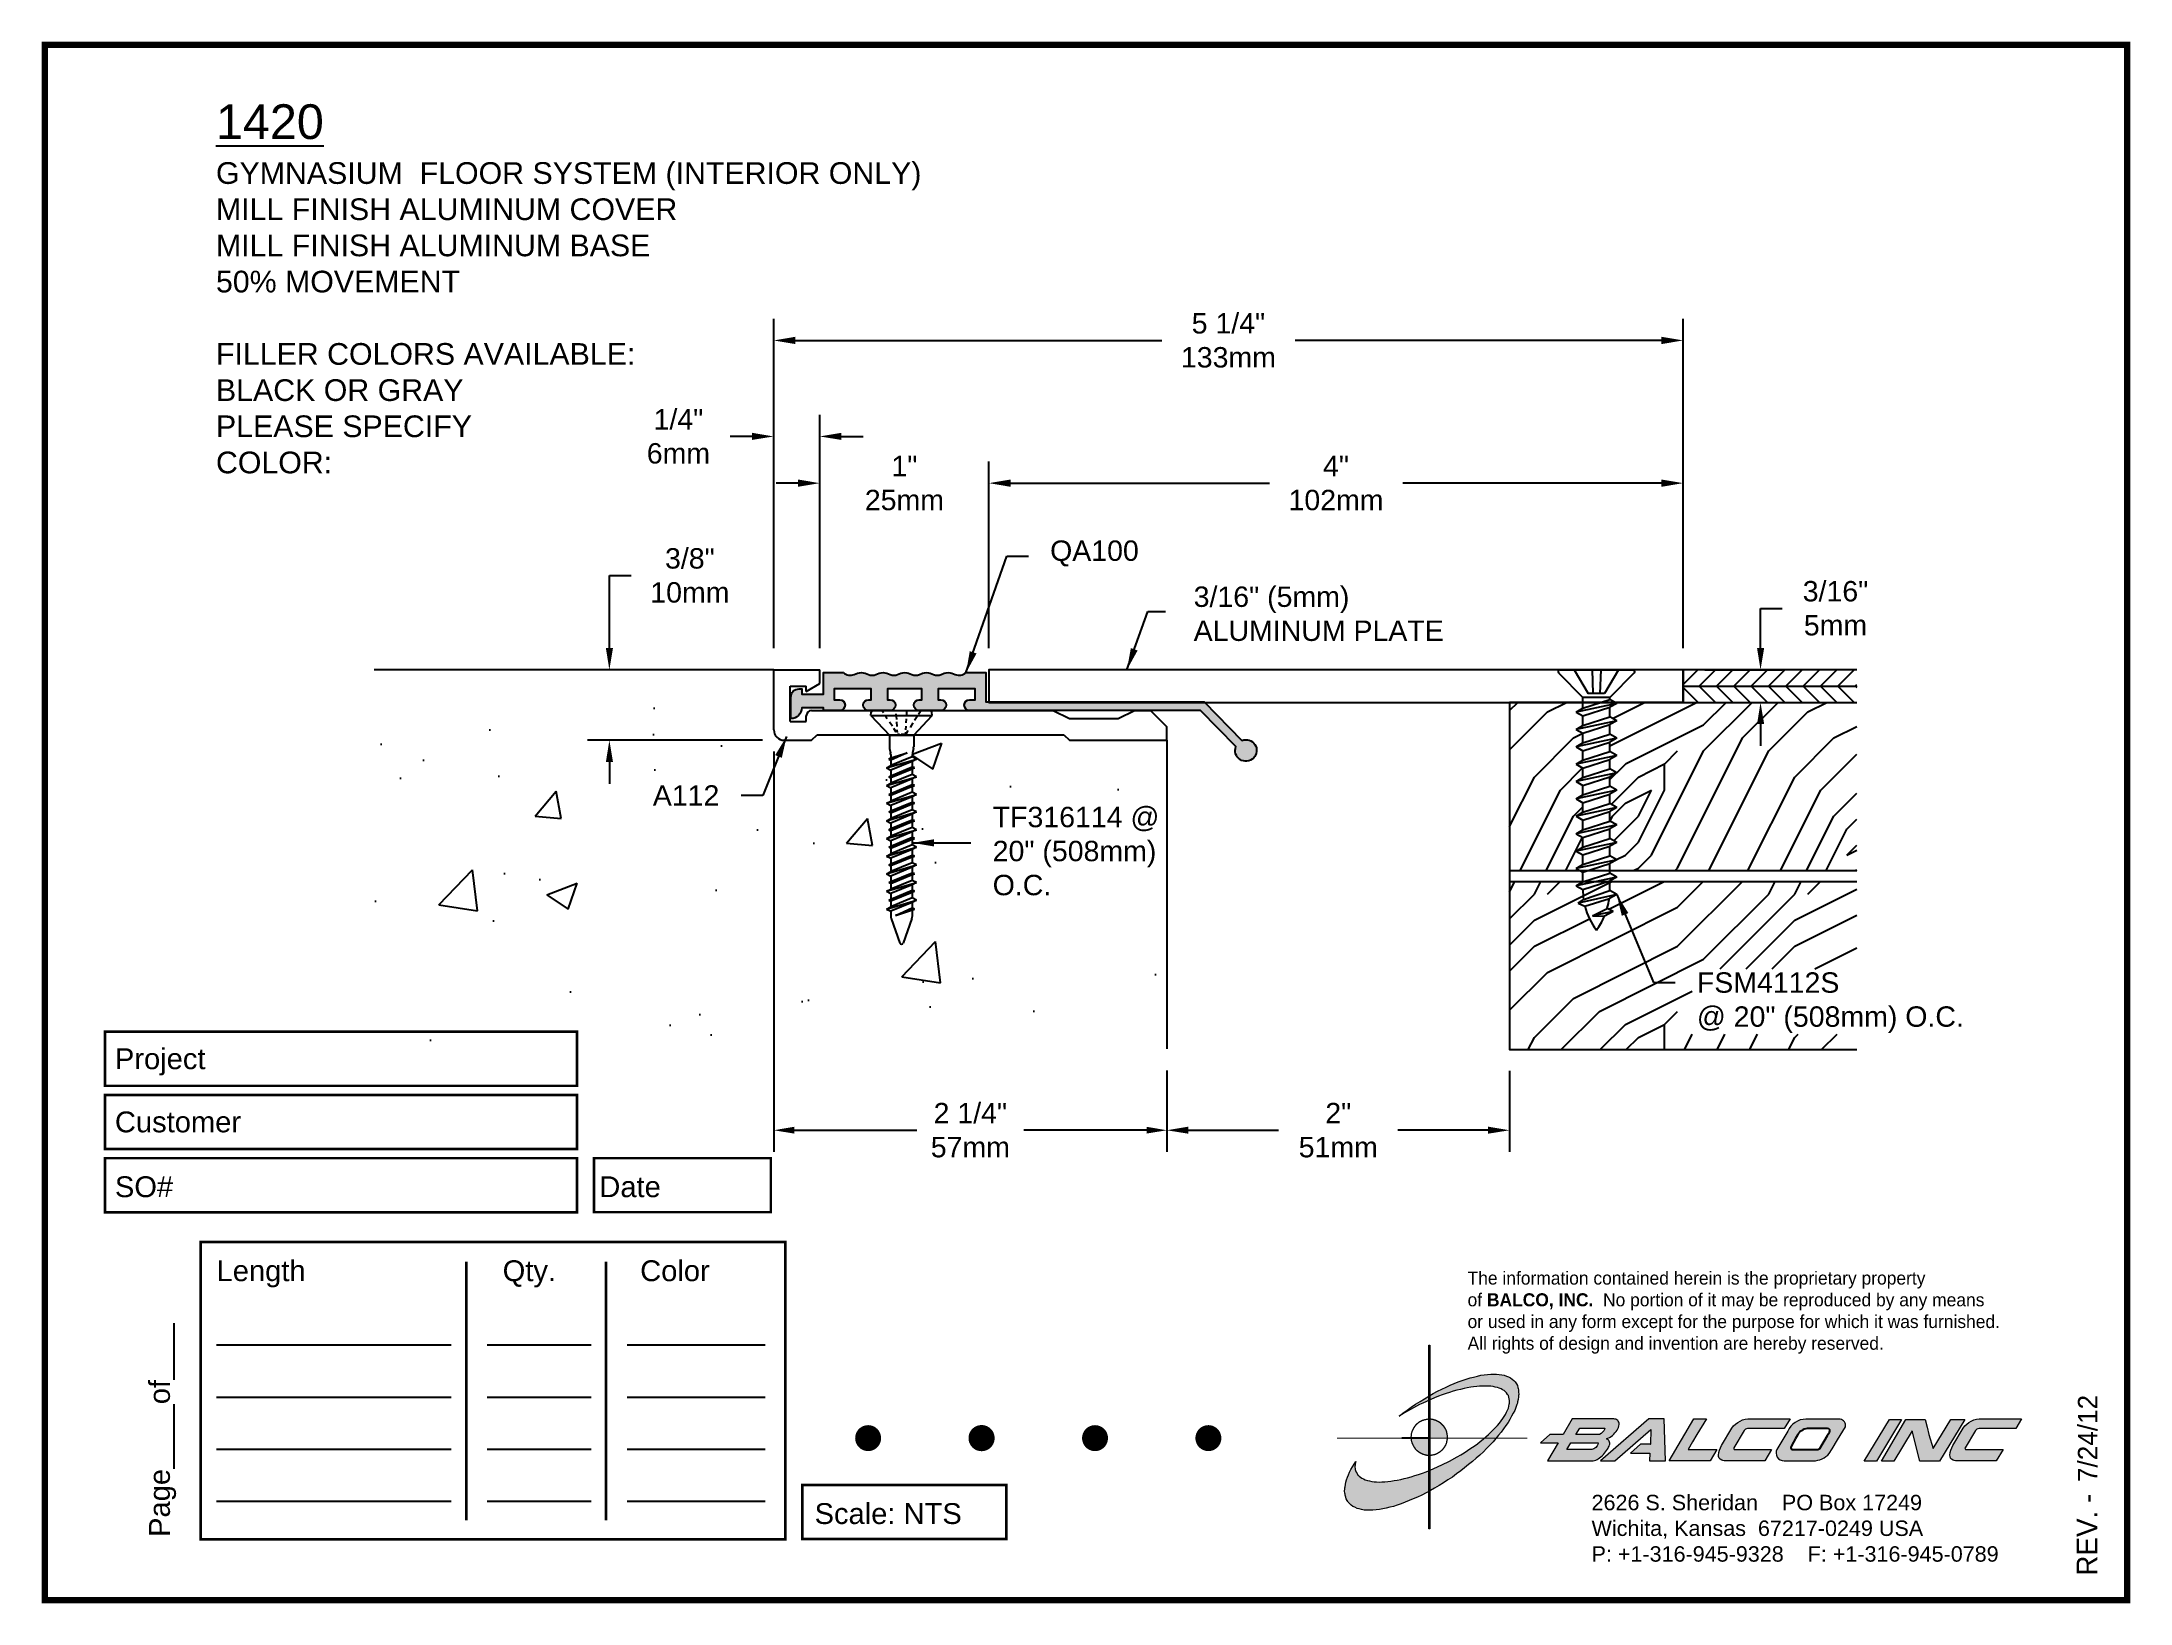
# Paper-space layout 'Layout1' of a CAD drawing. Header units: inches. Extents: x 0 to 10, y 0 to 7.5.
# The model-space entities are those that its viewports show. They can reach past a viewport. Long polylines and large blocks are cut down to what shows.
import ezdxf

# ---------------------------------------------------------------- set-up
doc = ezdxf.new("R2010")
doc.units = ezdxf.units.IN
doc.header["$MEASUREMENT"] = 0
for name, color, linetype in [('Anchors', 4, 'Continuous'), ('Border', 7, 'Continuous'), ('Conditions', 1, 'Continuous'), ('Dimensions', 3, 'Continuous'), ('Fillers', 2, 'Continuous'), ('Metals', 7, 'Continuous'), ('Text', 2, 'Continuous')]:
    doc.layers.add(name, color=color, linetype=linetype)
doc.styles.add('Arial', font='arial.ttf')
doc.styles.add('Copyright', font='ERASDEMI.TTF')
doc.dimstyles.new('Arial', dxfattribs={"dimtxt": 0.1175, "dimasz": 0.125, "dimexe": 0.125, "dimexo": 0.125, "dimgap": 0.125, "dimtad": 0, "dimtih": 1, "dimtoh": 1, "dimdec": 4, "dimzin": 0, "dimdsep": 46, "dimlunit": 4, "dimtxsty": 'Arial', "dimcen": 0.125, "dimadec": 0, "dimazin": 0, "dimtfac": 1, "dimtdec": 4, "dimtofl": 0, "dimtmove": 0, "dimatfit": 3, "dimfxl": 0, "dimfrac": 2, "dimtolj": 1, "dimtzin": 0, "dimarcsym": 0})
doc.dimstyles.get("Standard").update_dxf_attribs({"dimtxt": 0.1175, "dimasz": 0.1175, "dimexe": 0.125, "dimexo": 0.125, "dimgap": 0.09, "dimtad": 0, "dimtih": 1, "dimtoh": 1, "dimdec": 4, "dimzin": 0, "dimdsep": 46, "dimlunit": 4, "dimtxsty": 'Arial', "dimcen": 0.09, "dimadec": 0, "dimazin": 0, "dimtfac": 1, "dimtdec": 4, "dimtofl": 0, "dimtmove": 0, "dimatfit": 3, "dimfxl": 0, "dimfrac": 2, "dimtolj": 1, "dimtzin": 0, "dimarcsym": 0})

psp = doc.layouts.get("Layout1")

msp = doc.modelspace()

# ---------------------------------------------------------------- texts
at = {"layer": 'Text', "insert": (1.05428, 7.54802), "char_height": 0.2, "width": 4.5, "attachment_point": 1, "style": 'Arial'}
msp.add_mtext('{\\L1420\\P\\H0.625x;\\lGYMNASIUM  FLOOR SYSTEM (INTERIOR ONLY)\\PMILL FINISH ALUMINUM COVER\\PMILL FINISH ALUMINUM BASE\\P50% MOVEMENT\\P\\PFILLER COLORS AVAILABLE:\\PBLACK OR GRAY\\PPLEASE SPECIFY\\PCOLOR:\\L                            \\~}', dxfattribs=at)
at = {"layer": 'Text', "char_height": 0.1175, "style": 'Arial'}
for s, insert, attachment_point in [('QA100', (5.86067, 4.88615), 7), ('3/16" (5mm)\\PALUMINUM PLATE', (6.68778, 4.77078), 1), ('A112', (3.9547, 3.5086), 9), ('TF316114 @\\P20" (508mm)\\PO.C.', (5.52977, 3.50189), 1), ('FSM4112S\\P@ 20" (508mm) O.C.', (9.58726, 2.5485), 1)]:
    msp.add_mtext(s, dxfattribs=dict(at, insert=insert, attachment_point=attachment_point))

# ---------------------------------------------------------------- blocks, each defined once
blk = doc.blocks.new('ACADlogo')
h = blk.add_hatch(color=256)
h.paths.add_polyline_path([(-3.346, 1.223), (-3.351, 1.223), (-3.351, 0.979), (-3.346, 0.982)])
h.paths.add_polyline_path([(-3.346, 0.961), (-3.351, 0.959), (-3.351, 0.868), (-3.346, 0.868)])
h.paths.add_polyline_path([(-3.346, 0.777), (-3.351, 0.777), (-3.351, 0.699), (-3.351, 0.695), (-3.35, 0.695), (-3.346, 0.695)])
h.paths.add_polyline_path([(-3.346, 0.864), (-3.346, 0.868), (-3.35, 0.868), (-3.351, 0.868), (-3.351, 0.777), (-3.346, 0.777), (-3.346, 0.778), (-3.348, 0.778)])
h.paths.add_polyline_path([(-3.346, 0.524), (-3.351, 0.521), (-3.351, 0.342), (-3.346, 0.342)])
h.paths.add_polyline_path([(-3.346, 0.695), (-3.351, 0.695), (-3.351, 0.621), (-3.346, 0.623)])
h.paths.add_polyline_path([(-3.346, 0.623), (-3.351, 0.621), (-3.351, 0.521), (-3.346, 0.524)])
h.paths.add_polyline_path([(-3.346, 0.982), (-3.351, 0.979), (-3.351, 0.959), (-3.346, 0.961)])
h = blk.add_hatch(color=175)
h.paths.add_polyline_path([(-3.518, 0.573), (-3.534, 0.571), (-3.548, 0.569), (-3.562, 0.567), (-3.576, 0.567), (-3.589, 0.566), (-3.602, 0.567), (-3.614, 0.568), (-3.625, 0.569), (-3.636, 0.572), (-3.646, 0.574), (-3.656, 0.577), (-3.664, 0.581), (-3.673, 0.585), (-3.679, 0.589), (-3.685, 0.595), (-3.688, 0.598), (-3.691, 0.6), (-3.695, 0.607), (-3.699, 0.614), (-3.703, 0.621), (-3.704, 0.626), (-3.705, 0.631), (-3.706, 0.637), (-3.706, 0.642), (-3.705, 0.648), (-3.705, 0.653), (-3.703, 0.659), (-3.702, 0.665), (-3.71, 0.652), (-3.717, 0.639), (-3.725, 0.626), (-3.731, 0.613), (-3.737, 0.601), (-3.741, 0.589), (-3.746, 0.577), (-3.749, 0.566), (-3.751, 0.555), (-3.753, 0.544), (-3.754, 0.538), (-3.754, 0.533), (-3.755, 0.523), (-3.754, 0.513), (-3.753, 0.508), (-3.752, 0.503), (-3.75, 0.494), (-3.748, 0.486), (-3.743, 0.477), (-3.74, 0.473), (-3.738, 0.469), (-3.734, 0.465), (-3.73, 0.461), (-3.723, 0.455), (-3.715, 0.449), (-3.706, 0.445), (-3.695, 0.44), (-3.685, 0.437), (-3.674, 0.434), (-3.661, 0.432), (-3.648, 0.431), (-3.634, 0.431), (-3.62, 0.431), (-3.604, 0.433), (-3.588, 0.435), (-3.572, 0.438), (-3.556, 0.441), (-3.538, 0.445), (-3.52, 0.449), (-3.503, 0.456), (-3.483, 0.461), (-3.464, 0.469), (-3.445, 0.477), (-3.426, 0.485), (-3.406, 0.494), (-3.385, 0.503), (-3.364, 0.514), (-3.351, 0.521), (-3.351, 0.621), (-3.364, 0.616), (-3.382, 0.609), (-3.4, 0.603), (-3.418, 0.598), (-3.436, 0.592), (-3.453, 0.587), (-3.47, 0.583), (-3.486, 0.579), (-3.503, 0.576)])
h.paths.add_polyline_path([(-3.215, 0.687), (-3.251, 0.667), (-3.289, 0.649), (-3.327, 0.631), (-3.345, 0.623), (-3.346, 0.623), (-3.346, 0.524), (-3.343, 0.525), (-3.323, 0.537), (-3.302, 0.549), (-3.28, 0.563), (-3.259, 0.577), (-3.238, 0.59), (-3.218, 0.605), (-3.198, 0.62), (-3.179, 0.635), (-3.16, 0.65), (-3.141, 0.665), (-3.123, 0.681), (-3.106, 0.696), (-3.089, 0.712), (-3.074, 0.727), (-3.058, 0.743), (-3.043, 0.759), (-3.03, 0.775), (-3.028, 0.777), (-3.085, 0.777), (-3.091, 0.772), (-3.105, 0.761), (-3.118, 0.75), (-3.134, 0.739), (-3.149, 0.729), (-3.165, 0.718), (-3.182, 0.707), (-3.198, 0.697)])
h.paths.add_polyline_path([(-2.921, 1.009), (-2.922, 1.015), (-2.924, 1.02), (-2.926, 1.029), (-2.931, 1.038), (-2.934, 1.043), (-2.936, 1.047), (-2.94, 1.05), (-2.943, 1.054), (-2.951, 1.06), (-2.959, 1.066), (-2.968, 1.071), (-2.978, 1.075), (-2.989, 1.079), (-3, 1.081), (-3.013, 1.083), (-3.026, 1.084), (-3.04, 1.084), (-3.054, 1.084), (-3.07, 1.083), (-3.085, 1.081), (-3.102, 1.079), (-3.118, 1.075), (-3.136, 1.07), (-3.153, 1.066), (-3.171, 1.06), (-3.191, 1.054), (-3.21, 1.047), (-3.229, 1.039), (-3.248, 1.031), (-3.268, 1.022), (-3.289, 1.012), (-3.31, 1.002), (-3.33, 0.991), (-3.346, 0.982), (-3.346, 0.961), (-3.342, 0.962), (-3.323, 0.971), (-3.305, 0.978), (-3.287, 0.984), (-3.268, 0.991), (-3.251, 0.996), (-3.234, 1.002), (-3.216, 1.007), (-3.199, 1.011), (-3.182, 1.015), (-3.167, 1.018), (-3.15, 1.021), (-3.136, 1.023), (-3.121, 1.025), (-3.107, 1.026), (-3.093, 1.026), (-3.079, 1.027), (-3.067, 1.026), (-3.054, 1.026), (-3.043, 1.025), (-3.032, 1.022), (-3.022, 1.02), (-3.013, 1.016), (-3.004, 1.013), (-2.997, 1.009), (-2.989, 1.005), (-2.983, 0.999), (-2.98, 0.996), (-2.978, 0.994), (-2.973, 0.987), (-2.969, 0.981), (-2.967, 0.973), (-2.965, 0.965), (-2.964, 0.957), (-2.964, 0.949), (-2.964, 0.944), (-2.965, 0.94), (-2.967, 0.93), (-2.969, 0.921), (-2.973, 0.911), (-2.978, 0.901), (-2.983, 0.891), (-2.989, 0.881), (-2.996, 0.871), (-3.004, 0.86), (-3.012, 0.849), (-3.021, 0.838), (-3.032, 0.827), (-3.042, 0.816), (-3.053, 0.805), (-3.065, 0.794), (-3.077, 0.783), (-3.085, 0.777), (-3.028, 0.777), (-3.016, 0.791), (-3.004, 0.806), (-2.992, 0.822), (-2.981, 0.837), (-2.971, 0.852), (-2.962, 0.866), (-2.954, 0.882), (-2.946, 0.896), (-2.939, 0.91), (-2.934, 0.924), (-2.929, 0.938), (-2.926, 0.944), (-2.925, 0.951), (-2.922, 0.963), (-2.92, 0.975), (-2.92, 0.982), (-2.919, 0.987), (-2.92, 0.999), (-2.92, 1.005)])
h.paths.add_polyline_path([(-3.372, 0.966), (-3.393, 0.953), (-3.415, 0.94), (-3.435, 0.925), (-3.455, 0.911), (-3.475, 0.897), (-3.494, 0.882), (-3.468, 0.898), (-3.439, 0.915), (-3.41, 0.93), (-3.396, 0.938), (-3.38, 0.945), (-3.351, 0.959), (-3.351, 0.979)])
h = blk.add_hatch(color=256)
h.paths.add_polyline_path([(-3.268, 0.814), (-3.27, 0.819), (-3.273, 0.824), (-3.276, 0.828), (-3.279, 0.833), (-3.282, 0.837), (-3.286, 0.841), (-3.29, 0.845), (-3.294, 0.849), (-3.298, 0.852), (-3.303, 0.855), (-3.308, 0.858), (-3.313, 0.86), (-3.318, 0.863), (-3.323, 0.864), (-3.328, 0.866), (-3.334, 0.867), (-3.339, 0.868), (-3.345, 0.868), (-3.346, 0.868), (-3.346, 0.777), (-3.335, 0.777), (-3.262, 0.777), (-3.262, 0.781), (-3.262, 0.787), (-3.263, 0.792), (-3.264, 0.798), (-3.265, 0.803), (-3.266, 0.808)])
h.paths.add_polyline_path([(-3.351, 0.777), (-3.436, 0.777), (-3.435, 0.773), (-3.435, 0.768), (-3.434, 0.762), (-3.432, 0.757), (-3.431, 0.752), (-3.428, 0.747), (-3.426, 0.742), (-3.423, 0.737), (-3.42, 0.732), (-3.417, 0.728), (-3.414, 0.723), (-3.41, 0.719), (-3.406, 0.716), (-3.401, 0.712), (-3.397, 0.709), (-3.392, 0.706), (-3.387, 0.704), (-3.382, 0.701), (-3.377, 0.699), (-3.372, 0.698), (-3.367, 0.696), (-3.361, 0.695), (-3.356, 0.695), (-3.351, 0.695)])
h.paths.add_polyline_path([(-3.346, 0.868), (-3.35, 0.868), (-3.351, 0.868), (-3.351, 0.777), (-3.346, 0.777)])
h = blk.add_hatch(color=256)
h.paths.add_polyline_path([(-2.438, 0.844, 0.412988), (-2.461, 0.869), (-2.663, 0.869), (-2.707, 0.794), (-2.771, 0.794), (-2.815, 0.755), (-2.73, 0.755), (-2.781, 0.668), (-2.563, 0.668, 0.107996), (-2.538, 0.677, 0.108939), (-2.494, 0.724, 0.080345), (-2.483, 0.745, 0.419497), (-2.499, 0.773, 0.149928), (-2.447, 0.815, 0.134283)])
h.paths.add_polyline_path([(-2.507, 0.821, -0.209012), (-2.532, 0.794), (-2.538, 0.794), (-2.646, 0.794), (-2.627, 0.825), (-2.51, 0.825, -0.56619)], flags=16)
h.paths.add_polyline_path([(-2.538, 0.75, -0.241309), (-2.569, 0.722), (-2.688, 0.722), (-2.669, 0.755), (-2.541, 0.755, -0.56619)], flags=16)
for points in [[(-2.285, 0.819), (-2.287, 0.748), (-2.335, 0.748), (-2.383, 0.705), (-2.29, 0.705), (-2.292, 0.668), (-2.215, 0.668), (-2.221, 0.869), (-2.295, 0.869), (-2.527, 0.668), (-2.458, 0.668)], [(-2.018, 0.869), (-2.079, 0.869), (-2.198, 0.668), (-2, 0.668), (-1.968, 0.722), (-2.107, 0.722), (-2.085, 0.759), (-2.064, 0.794)], [(-1.617, 0.869), (-1.807, 0.869, 0.270182), (-1.896, 0.825), (-1.946, 0.742, 0.109019), (-1.961, 0.695, 0.340665), (-1.945, 0.672, 0.129907), (-1.923, 0.668), (-1.738, 0.668), (-1.706, 0.722), (-1.878, 0.722), (-1.882, 0.722, -0.601242), (-1.887, 0.731), (-1.838, 0.813, -0.253048), (-1.821, 0.823), (-1.645, 0.823)], [(-1.083, 0.867), (-1.14, 0.867), (-1.261, 0.667), (-1.26, 0.667), (-1.202, 0.667)], [(-0.96, 0.83), (-0.969, 0.867), (-1.061, 0.867), (-1.179, 0.667), (-1.12, 0.667), (-1.031, 0.812), (-0.995, 0.667), (-0.9, 0.667), (-0.778, 0.867), (-0.846, 0.867), (-0.931, 0.727), (-0.951, 0.795)], [(-0.507, 0.869), (-0.697, 0.869, 0.270182), (-0.786, 0.825), (-0.836, 0.742, 0.109019), (-0.85, 0.695, 0.340665), (-0.835, 0.672, 0.129907), (-0.812, 0.668), (-0.628, 0.668), (-0.595, 0.722), (-0.768, 0.722), (-0.772, 0.722, -0.601242), (-0.777, 0.731), (-0.728, 0.813, -0.253048), (-0.71, 0.823), (-0.534, 0.823)], [(-3.346, 0.623), (-3.351, 0.621), (-3.351, 0.521), (-3.346, 0.524)]]:
    blk.add_hatch(color=256).paths.add_polyline_path(points)
h = blk.add_hatch(color=256)
h.paths.add_polyline_path([(-1.377, 0.868), (-1.383, 0.868), (-1.383, 0.868), (-1.44, 0.868), (-1.492, 0.868), (-1.541, 0.868, 0.297712), (-1.628, 0.811), (-1.68, 0.723, 0.585116), (-1.646, 0.668), (-1.506, 0.668, 0.210586), (-1.429, 0.703), (-1.415, 0.726), (-1.389, 0.769), (-1.352, 0.831, 0.4352)])
h.paths.add_polyline_path([(-1.437, 0.823, -0.603783), (-1.428, 0.805), (-1.431, 0.801), (-1.434, 0.796), (-1.438, 0.789), (-1.474, 0.728, -0.229001), (-1.489, 0.722), (-1.494, 0.722), (-1.501, 0.722), (-1.597, 0.722), (-1.604, 0.722, -0.492401), (-1.613, 0.734), (-1.601, 0.757), (-1.591, 0.775), (-1.582, 0.791, -0.238368), (-1.535, 0.823)], flags=16)
for q in [(-3.48, 0.777), (-3.351, 0.642)]:
    blk.add_line((-3.351, 0.777), q)
at = {"color": 7, "lineweight": 0}
for points in [[(-3.351, 1.223), (-3.346, 1.223), (-3.346, 0.342), (-3.351, 0.342), (-3.351, 1.223)], [(-2.292, 0.668), (-2.215, 0.668), (-2.221, 0.869), (-2.295, 0.869), (-2.527, 0.668), (-2.458, 0.668), (-2.285, 0.819), (-2.287, 0.748), (-2.286, 0.748), (-2.335, 0.748), (-2.383, 0.705), (-2.29, 0.705), (-2.292, 0.668), (-2.292, 0.668)], [(-2.198, 0.668), (-2.079, 0.869), (-2.018, 0.869), (-2.064, 0.794), (-2.085, 0.759), (-2.107, 0.722), (-1.968, 0.722), (-2, 0.668), (-2.198, 0.668), (-2.198, 0.668)], [(-1.383, 0.868), (-1.383, 0.868)], [(-1.261, 0.667), (-1.14, 0.867), (-1.083, 0.867), (-1.202, 0.667), (-1.26, 0.667), (-1.261, 0.667), (-1.261, 0.667)], [(-0.9, 0.667), (-0.995, 0.667), (-1.031, 0.812), (-1.12, 0.667), (-1.179, 0.667), (-1.061, 0.867), (-0.969, 0.867), (-0.96, 0.83), (-0.951, 0.795), (-0.931, 0.727), (-0.846, 0.867), (-0.778, 0.867), (-0.9, 0.667), (-0.9, 0.667)]]:
    blk.add_lwpolyline(points, dxfattribs=at)
at = {"color": 175, "lineweight": 0}
blk.add_lwpolyline([(-2.926, 1.029), (-2.924, 1.02), (-2.922, 1.015), (-2.921, 1.009), (-2.92, 1.005), (-2.92, 0.999), (-2.919, 0.987), (-2.92, 0.982), (-2.92, 0.975), (-2.922, 0.963), (-2.925, 0.951), (-2.926, 0.944), (-2.929, 0.938), (-2.934, 0.924), (-2.939, 0.91), (-2.946, 0.896), (-2.954, 0.882), (-2.962, 0.866), (-2.971, 0.852), (-2.981, 0.837), (-2.992, 0.822), (-3.004, 0.806), (-3.016, 0.791), (-3.03, 0.775), (-3.043, 0.759), (-3.058, 0.743), (-3.074, 0.727), (-3.089, 0.712), (-3.106, 0.696), (-3.123, 0.681), (-3.141, 0.665), (-3.16, 0.65), (-3.179, 0.635), (-3.198, 0.62), (-3.218, 0.605), (-3.238, 0.59), (-3.259, 0.577), (-3.28, 0.563), (-3.302, 0.549), (-3.323, 0.537), (-3.343, 0.525), (-3.364, 0.514), (-3.385, 0.503), (-3.406, 0.494), (-3.426, 0.485), (-3.445, 0.477), (-3.464, 0.469), (-3.483, 0.461), (-3.503, 0.456), (-3.52, 0.449), (-3.538, 0.445), (-3.556, 0.441), (-3.572, 0.438), (-3.588, 0.435), (-3.604, 0.433), (-3.62, 0.431), (-3.634, 0.431), (-3.648, 0.431), (-3.661, 0.432), (-3.674, 0.434), (-3.685, 0.437), (-3.695, 0.44), (-3.706, 0.445), (-3.715, 0.449), (-3.723, 0.455), (-3.73, 0.461), (-3.734, 0.465), (-3.738, 0.469), (-3.74, 0.473), (-3.743, 0.477), (-3.748, 0.486), (-3.75, 0.494), (-3.752, 0.503), (-3.753, 0.508), (-3.754, 0.513), (-3.755, 0.523), (-3.754, 0.533), (-3.754, 0.538), (-3.753, 0.544), (-3.751, 0.555), (-3.749, 0.566), (-3.746, 0.577), (-3.741, 0.589), (-3.737, 0.601), (-3.731, 0.613), (-3.725, 0.626), (-3.717, 0.639), (-3.71, 0.652), (-3.702, 0.665), (-3.703, 0.659), (-3.705, 0.653), (-3.705, 0.648), (-3.706, 0.642), (-3.706, 0.637), (-3.705, 0.631), (-3.704, 0.626), (-3.703, 0.621), (-3.699, 0.614), (-3.695, 0.607), (-3.691, 0.6), (-3.688, 0.598), (-3.685, 0.595), (-3.679, 0.589), (-3.673, 0.585), (-3.664, 0.581), (-3.656, 0.577), (-3.646, 0.574), (-3.636, 0.572), (-3.625, 0.569), (-3.614, 0.568), (-3.602, 0.567), (-3.589, 0.566), (-3.576, 0.567), (-3.562, 0.567), (-3.548, 0.569), (-3.534, 0.571), (-3.518, 0.573), (-3.503, 0.576), (-3.486, 0.579), (-3.47, 0.583), (-3.453, 0.587), (-3.436, 0.592), (-3.418, 0.598), (-3.4, 0.603), (-3.382, 0.609), (-3.364, 0.616), (-3.345, 0.623), (-3.327, 0.631), (-3.289, 0.649), (-3.251, 0.667), (-3.215, 0.687), (-3.198, 0.697), (-3.182, 0.707), (-3.165, 0.718), (-3.149, 0.729), (-3.134, 0.739), (-3.118, 0.75), (-3.105, 0.761), (-3.091, 0.772), (-3.077, 0.783), (-3.065, 0.794), (-3.053, 0.805), (-3.042, 0.816), (-3.032, 0.827), (-3.021, 0.838), (-3.012, 0.849), (-3.004, 0.86), (-2.996, 0.871), (-2.989, 0.881), (-2.983, 0.891), (-2.978, 0.901), (-2.973, 0.911), (-2.969, 0.921), (-2.967, 0.93), (-2.965, 0.94), (-2.964, 0.944), (-2.964, 0.949), (-2.964, 0.957), (-2.965, 0.965), (-2.967, 0.973), (-2.969, 0.981), (-2.973, 0.987), (-2.978, 0.994), (-2.98, 0.996), (-2.983, 0.999), (-2.989, 1.005), (-2.997, 1.009), (-3.004, 1.013), (-3.013, 1.016), (-3.022, 1.02), (-3.032, 1.022), (-3.043, 1.025), (-3.054, 1.026), (-3.067, 1.026), (-3.079, 1.027), (-3.093, 1.026), (-3.107, 1.026), (-3.121, 1.025), (-3.136, 1.023), (-3.15, 1.021), (-3.167, 1.018), (-3.182, 1.015), (-3.199, 1.011), (-3.216, 1.007), (-3.234, 1.002), (-3.251, 0.996), (-3.268, 0.991), (-3.287, 0.984), (-3.305, 0.978), (-3.323, 0.971), (-3.342, 0.962), (-3.38, 0.945), (-3.396, 0.938), (-3.41, 0.93), (-3.439, 0.915), (-3.468, 0.898), (-3.494, 0.882), (-3.475, 0.897), (-3.455, 0.911), (-3.435, 0.925), (-3.415, 0.94), (-3.393, 0.953), (-3.372, 0.966), (-3.351, 0.979), (-3.33, 0.991), (-3.31, 1.002), (-3.289, 1.012), (-3.268, 1.022), (-3.248, 1.031), (-3.229, 1.039), (-3.21, 1.047), (-3.191, 1.054), (-3.171, 1.06), (-3.153, 1.066), (-3.136, 1.07), (-3.118, 1.075), (-3.102, 1.079), (-3.085, 1.081), (-3.07, 1.083), (-3.054, 1.084), (-3.04, 1.084), (-3.026, 1.084), (-3.013, 1.083), (-3, 1.081), (-2.989, 1.079), (-2.978, 1.075), (-2.968, 1.071), (-2.959, 1.066), (-2.951, 1.06), (-2.943, 1.054), (-2.94, 1.05), (-2.936, 1.047), (-2.934, 1.043), (-2.931, 1.038), (-2.926, 1.029), (-2.926, 1.029)], dxfattribs=at)
at = {"color": 7, "lineweight": 0, "const_width": 0.0064}
blk.add_lwpolyline([(-3.262, 0.781), (-3.262, 0.787), (-3.263, 0.792), (-3.264, 0.798), (-3.265, 0.803), (-3.266, 0.808), (-3.268, 0.814), (-3.27, 0.819), (-3.273, 0.824), (-3.276, 0.828), (-3.279, 0.833), (-3.282, 0.837), (-3.286, 0.841), (-3.29, 0.845), (-3.294, 0.849), (-3.298, 0.852), (-3.303, 0.855), (-3.308, 0.858), (-3.313, 0.86), (-3.318, 0.863), (-3.323, 0.864), (-3.328, 0.866), (-3.334, 0.867), (-3.339, 0.868), (-3.345, 0.868), (-3.35, 0.868), (-3.356, 0.868), (-3.361, 0.867), (-3.367, 0.866), (-3.372, 0.865), (-3.377, 0.863), (-3.382, 0.862), (-3.387, 0.859), (-3.392, 0.857), (-3.397, 0.854), (-3.401, 0.851), (-3.406, 0.847), (-3.41, 0.843), (-3.414, 0.839), (-3.417, 0.835), (-3.42, 0.831), (-3.423, 0.826), (-3.426, 0.821), (-3.428, 0.816), (-3.431, 0.811), (-3.432, 0.806), (-3.434, 0.801), (-3.435, 0.795), (-3.435, 0.79), (-3.436, 0.784), (-3.436, 0.779), (-3.435, 0.773), (-3.435, 0.768), (-3.434, 0.762), (-3.432, 0.757), (-3.431, 0.752), (-3.428, 0.747), (-3.426, 0.742), (-3.423, 0.737), (-3.42, 0.732), (-3.417, 0.728), (-3.414, 0.723), (-3.41, 0.719), (-3.406, 0.716), (-3.401, 0.712), (-3.397, 0.709), (-3.392, 0.706), (-3.387, 0.704), (-3.382, 0.701), (-3.377, 0.699), (-3.372, 0.698), (-3.367, 0.696), (-3.361, 0.695), (-3.356, 0.695), (-3.35, 0.695), (-3.345, 0.695), (-3.339, 0.695), (-3.334, 0.696), (-3.328, 0.697), (-3.323, 0.698), (-3.318, 0.7), (-3.313, 0.702), (-3.308, 0.705), (-3.303, 0.708), (-3.298, 0.711), (-3.294, 0.714), (-3.29, 0.718), (-3.286, 0.721), (-3.282, 0.726), (-3.279, 0.73), (-3.276, 0.734), (-3.273, 0.739), (-3.27, 0.744), (-3.268, 0.749), (-3.266, 0.754), (-3.265, 0.76), (-3.264, 0.765), (-3.263, 0.77), (-3.262, 0.776), (-3.262, 0.781)], dxfattribs=at)
at = {"color": 7, "lineweight": 0}
for points in [[(-2.447, 0.815, 0.130368), (-2.438, 0.843, 0.448367), (-2.463, 0.869), (-2.663, 0.869), (-2.707, 0.794), (-2.771, 0.794), (-2.815, 0.755), (-2.73, 0.755), (-2.781, 0.668), (-2.563, 0.668, 0.107996), (-2.538, 0.677, 0.108939), (-2.494, 0.724, 0.077395), (-2.484, 0.744, 0.430878), (-2.499, 0.773, 0.149928)], [(-2.507, 0.821, -0.209012), (-2.532, 0.794), (-2.538, 0.794), (-2.646, 0.794), (-2.627, 0.825), (-2.512, 0.825), (-2.509, 0.825, -0.531288)], [(-1.838, 0.813), (-1.887, 0.731, 0.587385), (-1.882, 0.722), (-1.878, 0.722), (-1.706, 0.722), (-1.738, 0.668), (-1.923, 0.668, -0.129907), (-1.945, 0.672, -0.349839), (-1.961, 0.696, -0.107341), (-1.946, 0.742), (-1.896, 0.825, -0.270182), (-1.807, 0.869), (-1.617, 0.869), (-1.645, 0.823), (-1.821, 0.823, 0.252436)], [(-1.68, 0.723, 0.585116), (-1.646, 0.668), (-1.506, 0.668, 0.210586), (-1.429, 0.703), (-1.415, 0.726), (-1.389, 0.769), (-1.352, 0.831, 0.4352), (-1.377, 0.868), (-1.383, 0.868), (-1.383, 0.868), (-1.44, 0.868), (-1.492, 0.868), (-1.541, 0.868, 0.297712), (-1.628, 0.811)], [(-0.728, 0.813), (-0.777, 0.731, 0.587385), (-0.772, 0.722), (-0.768, 0.722), (-0.595, 0.722), (-0.628, 0.668), (-0.812, 0.668, -0.129907), (-0.835, 0.672, -0.349839), (-0.85, 0.696, -0.107341), (-0.836, 0.742), (-0.786, 0.825, -0.270182), (-0.697, 0.869), (-0.507, 0.869), (-0.534, 0.823), (-0.71, 0.823, 0.252436)], [(-2.569, 0.722), (-2.688, 0.722), (-2.669, 0.755), (-2.543, 0.755), (-2.54, 0.755, -0.531288), (-2.538, 0.75, -0.241309)]]:
    blk.add_lwpolyline(points, format="xyb", close=True, dxfattribs=at)
blk.add_lwpolyline([(-1.437, 0.823), (-1.535, 0.823, 0.238368), (-1.582, 0.791), (-1.591, 0.775), (-1.601, 0.757), (-1.613, 0.734, 0.490298), (-1.604, 0.722), (-1.597, 0.722), (-1.501, 0.722), (-1.494, 0.722), (-1.489, 0.722, 0.229001), (-1.474, 0.728), (-1.438, 0.789), (-1.434, 0.796), (-1.431, 0.801), (-1.428, 0.805, 0.603783)], format="xyb", close=True)
blk.add_lwpolyline([(-2.879, 0.777, 0.00455, 0.00455, 0), (-3.791, 0.777, 0.00183, 0.00183, 0), (-3.791, 0.777, 0.00183, 0.00183, 0)], format="xyseb", dxfattribs=at)
blk = doc.blocks.new('EJCcornerDetailSheet')
at = {"layer": 'Border', "color": 253}
for p, q in [((0.823, 1.224), (1.95, 1.224)), ((2.122, 1.224), (2.622, 1.224)), ((2.794, 1.224), (3.457, 1.224)), ((0.823, 0.974), (1.95, 0.974)), ((2.122, 0.974), (2.622, 0.974)), ((2.794, 0.974), (3.457, 0.974)), ((0.823, 0.724), (1.95, 0.724)), ((2.122, 0.724), (2.622, 0.724)), ((2.794, 0.724), (3.457, 0.724)), ((0.823, 0.474), (1.95, 0.474)), ((2.122, 0.474), (2.622, 0.474)), ((2.794, 0.474), (3.457, 0.474))]:
    blk.add_line(p, q, dxfattribs=at)
at = {"layer": 'Border'}
for points, const_width in [([(0, 7.461), (9.993, 7.461), (9.993, 0), (0, 0)], 0.03), ([(0.289, 2.727), (2.554, 2.727), (2.554, 2.467), (0.289, 2.467)], 0.0125), ([(0.289, 2.423), (2.554, 2.423), (2.554, 2.164), (0.289, 2.164)], 0.0125), ([(0.289, 2.12), (2.554, 2.12), (2.554, 1.86), (0.289, 1.86)], 0.0125), ([(2.636, 1.861), (2.636, 2.12), (3.484, 2.12), (3.484, 1.861)], 0.0125), ([(3.554, 0.292), (0.747, 0.292), (0.747, 1.718), (3.554, 1.718)], 0.0125), ([(3.635, 0.552), (4.614, 0.552), (4.614, 0.293), (3.635, 0.293)], 0.0125)]:
    blk.add_lwpolyline(points, close=True, dxfattribs=dict(at, const_width=const_width))
at = {"layer": 'Border', "const_width": 0.0125}
for points in [[(2.022, 1.623), (2.022, 0.382)], [(2.693, 1.623), (2.693, 0.382)]]:
    blk.add_lwpolyline(points, dxfattribs=at)
at = {"layer": 'Border', "color": 175, "const_width": 0.0625}
for points in [[(3.92, 0.777, 1), (3.982, 0.777, 1)], [(4.464, 0.777, 1), (4.527, 0.777, 1)], [(5.009, 0.777, 1), (5.071, 0.777, 1)], [(5.553, 0.777, 1), (5.615, 0.777, 1)]]:
    blk.add_lwpolyline(points, format="xyb", close=True, dxfattribs=at)
at = {"layer": 'Border'}
blk.add_blockref('ACADlogo', (9.993, 0), dxfattribs=at)
at = {"insert": (6.828, 1.576), "char_height": 0.0625, "width": 50.295, "attachment_point": 1, "style": 'Copyright'}
blk.add_mtext('The information contained herein is the proprietary property\\Pof {\\fEras Bold ITC|b0|i0|c0|p34;BALCO, INC.}  No portion of it may be reproduced by any means\\Por used in any form except for the purpose for which it was furnished.\\PAll rights of design and invention are hereby reserved.', dxfattribs=at)
at = {"layer": 'Border', "style": 'Arial'}
for s, p in [('Project', (0.336, 2.547)), ('Customer', (0.336, 2.244)), ('SO#', (0.336, 1.933)), ('Date', (2.661, 1.933)), ('Length', (0.824, 1.53)), ('Qty.', (2.197, 1.53)), ('Color', (2.857, 1.53)), ('Scale: NTS', (3.694, 0.365))]:
    blk.add_text(s, height=0.1, dxfattribs=at).set_placement(p)
blk.add_text('Page%%u        %%uof%%u       ', height=0.1, rotation=90, dxfattribs=at).set_placement((0.6, 0.303))
at = {"layer": 'Border', "insert": (7.423, 0.505), "char_height": 0.074, "width": 2.3438, "attachment_point": 1, "style": 'Arial'}
blk.add_mtext('2626 S. Sheridan    PO Box 17249\\PWichita, Kansas  67217-0249 USA \\PP: +1-316-945-9328    F: +1-316-945-0789', dxfattribs=at)
blk = doc.blocks.new('REV')
at = {"style": 'Copyright'}
blk.add_text('REV. -', height=0.1, rotation=90, dxfattribs=at).set_placement((-0.142, 0.117))
at = {"style": 'Copyright', "flags": 4}
blk.add_attdef('REVISIONDATE', (-0.142, 0.566), '', height=0.0938, rotation=90, dxfattribs=at)
blk = doc.blocks.new('QA100')
blk.add_hatch(color=256).paths.add_polyline_path([(-21.101, -45.355), (-21.101, -45.417), (-21.133, -45.417, 1), (-21.133, -45.479), (-20.472, -45.479), (-20.385, -45.479), (-19.802, -45.479), (-19.599, -45.687, 4.791288), (-19.564, -45.652), (-19.781, -45.429), (-20.385, -45.429), (-20.472, -45.429), (-21.039, -45.429), (-21.039, -45.261), (-21.154, -45.261, -0.273793), (-21.216, -45.272), (-21.235, -45.265, 0.181205), (-21.279, -45.265), (-21.298, -45.272, -0.181205), (-21.341, -45.272), (-21.36, -45.265, 0.181205), (-21.404, -45.265), (-21.423, -45.272, -0.181205), (-21.466, -45.272), (-21.485, -45.265, 0.181205), (-21.529, -45.265), (-21.548, -45.272, -0.181205), (-21.591, -45.272), (-21.61, -45.265, 0.181205), (-21.654, -45.265), (-21.673, -45.272, -0.181205), (-21.716, -45.272), (-21.735, -45.265, 0.181205), (-21.779, -45.265), (-21.798, -45.272, -0.273793), (-21.86, -45.261), (-21.976, -45.261), (-21.976, -45.386), (-22.101, -45.386), (-22.101, -45.355), (-22.116, -45.355, 0.414214), (-22.163, -45.402), (-22.163, -45.526, 0.414214), (-22.101, -45.464), (-21.976, -45.464), (-21.976, -45.479), (-21.882, -45.479, 1), (-21.882, -45.417), (-21.914, -45.417), (-21.914, -45.355), (-21.7, -45.355), (-21.7, -45.417), (-21.716, -45.417, 1), (-21.716, -45.479), (-21.591, -45.479, 1), (-21.591, -45.417), (-21.606, -45.417), (-21.606, -45.355), (-21.408, -45.355), (-21.408, -45.417), (-21.424, -45.417, 1), (-21.424, -45.479), (-21.299, -45.479, 1), (-21.299, -45.417), (-21.314, -45.417), (-21.314, -45.355)])
blk.add_lwpolyline([(-21.716, -45.417), (-21.7, -45.417), (-21.7, -45.355), (-21.914, -45.355), (-21.914, -45.417), (-21.882, -45.417, -1), (-21.882, -45.479), (-21.976, -45.479), (-21.976, -45.464), (-22.101, -45.464, -0.414214), (-22.163, -45.526), (-22.163, -45.402, -0.414214), (-22.116, -45.355), (-22.101, -45.355), (-22.101, -45.386), (-21.976, -45.386), (-21.976, -45.261), (-21.86, -45.261, 0.273793), (-21.798, -45.272), (-21.779, -45.265, -0.181205), (-21.735, -45.265), (-21.716, -45.272, 0.181205), (-21.673, -45.272), (-21.654, -45.265, -0.181205), (-21.61, -45.265), (-21.591, -45.272, 0.181205), (-21.548, -45.272), (-21.529, -45.265, -0.181205), (-21.485, -45.265), (-21.466, -45.272, 0.181205), (-21.423, -45.272), (-21.404, -45.265, -0.181205), (-21.36, -45.265), (-21.341, -45.272, 0.181205), (-21.298, -45.272), (-21.279, -45.265, -0.181205), (-21.235, -45.265), (-21.216, -45.272, 0.273793), (-21.154, -45.261), (-21.039, -45.261), (-21.039, -45.429), (-20.472, -45.429), (-20.385, -45.429), (-19.781, -45.429), (-19.564, -45.652, -4.791288), (-19.599, -45.687), (-19.802, -45.479), (-20.385, -45.479), (-20.472, -45.479), (-21.133, -45.479, -1), (-21.133, -45.417), (-21.101, -45.417), (-21.101, -45.355), (-21.314, -45.355), (-21.314, -45.417), (-21.299, -45.417, -1), (-21.299, -45.479), (-21.424, -45.479, -1), (-21.424, -45.417), (-21.408, -45.417), (-21.408, -45.355), (-21.606, -45.355), (-21.606, -45.417), (-21.591, -45.417, -1), (-21.591, -45.479), (-21.716, -45.479, -1)], format="xyb", close=True)
blk = doc.blocks.new('*D1')
at = {"layer": 'Defpoints', "color": 0}
for p in [(4.268, 6.188), (4.268, 4.291), (9.508, 4.291)]:
    blk.add_point(p, dxfattribs=at)
at = {"layer": 'Dimensions', "color": 0, "lineweight": -2}
for p, q in [((4.268, 4.416), (4.268, 6.313)), ((9.508, 4.416), (9.508, 6.313)), ((4.393, 6.188), (6.504, 6.188)), ((9.383, 6.188), (7.273, 6.188))]:
    blk.add_line(p, q, dxfattribs=at)
at = {"layer": 'Dimensions', "color": 0}
for points in [[(4.393, 6.209), (4.393, 6.167), (4.268, 6.188)], [(9.383, 6.209), (9.383, 6.167), (9.508, 6.188)]]:
    blk.add_solid(points, dxfattribs=at)
at = {"layer": 'Dimensions', "color": 0, "insert": (6.888, 6.188), "char_height": 0.1175, "attachment_point": 5, "style": 'Arial'}
blk.add_mtext('\\A1;5 1/4"\\P133mm', dxfattribs=at)
blk = doc.blocks.new('*D2')
at = {"layer": 'Defpoints', "color": 0}
for p in [(9.508, 5.366), (5.508, 4.291), (9.508, 4.291)]:
    blk.add_point(p, dxfattribs=at)
at = {"layer": 'Dimensions', "color": 0, "lineweight": -2}
for p, q in [((5.508, 4.416), (5.508, 5.491)), ((9.508, 4.416), (9.508, 5.491)), ((5.633, 5.366), (7.124, 5.366)), ((9.383, 5.366), (7.893, 5.366))]:
    blk.add_line(p, q, dxfattribs=at)
at = {"layer": 'Dimensions', "color": 0}
for points in [[(5.633, 5.387), (5.633, 5.345), (5.508, 5.366)], [(9.383, 5.387), (9.383, 5.345), (9.508, 5.366)]]:
    blk.add_solid(points, dxfattribs=at)
at = {"layer": 'Dimensions', "color": 0, "insert": (7.508, 5.366), "char_height": 0.1175, "attachment_point": 5, "style": 'Arial'}
blk.add_mtext('\\A1;4"\\P102mm', dxfattribs=at)
blk = doc.blocks.new('*D3')
at = {"layer": 'Defpoints', "color": 0}
for p in [(4.533, 5.366), (4.533, 4.291), (5.508, 4.291)]:
    blk.add_point(p, dxfattribs=at)
at = {"layer": 'Dimensions', "color": 0, "lineweight": -2}
for p, q in [((4.533, 4.416), (4.533, 5.491)), ((5.508, 4.416), (5.508, 5.491)), ((4.408, 5.366), (4.283, 5.366)), ((5.633, 5.366), (5.758, 5.366))]:
    blk.add_line(p, q, dxfattribs=at)
at = {"layer": 'Dimensions', "color": 0}
for points in [[(4.408, 5.387), (4.408, 5.345), (4.533, 5.366)], [(5.633, 5.387), (5.633, 5.345), (5.508, 5.366)]]:
    blk.add_solid(points, dxfattribs=at)
at = {"layer": 'Dimensions', "color": 0, "insert": (5.021, 5.366), "char_height": 0.1175, "attachment_point": 5, "style": 'Arial'}
blk.add_mtext('\\A1;1"\\P25mm', dxfattribs=at)
blk = doc.blocks.new('*D4')
at = {"layer": 'Defpoints', "color": 0}
for p in [(4.268, 5.635), (4.268, 4.291), (4.533, 4.291)]:
    blk.add_point(p, dxfattribs=at)
at = {"layer": 'Dimensions', "color": 0, "lineweight": -2}
for p, q in [((4.268, 4.416), (4.268, 5.76)), ((4.533, 4.416), (4.533, 5.76)), ((4.143, 5.635), (4.018, 5.635)), ((4.658, 5.635), (4.783, 5.635))]:
    blk.add_line(p, q, dxfattribs=at)
at = {"layer": 'Dimensions', "color": 0}
for points in [[(4.143, 5.656), (4.143, 5.615), (4.268, 5.635)], [(4.658, 5.656), (4.658, 5.615), (4.533, 5.635)]]:
    blk.add_solid(points, dxfattribs=at)
at = {"layer": 'Dimensions', "color": 0, "insert": (3.719, 5.635), "char_height": 0.1175, "attachment_point": 5, "style": 'Arial'}
blk.add_mtext('\\A1;1/4"\\P6mm', dxfattribs=at)
blk = doc.blocks.new('*D5')
at = {"layer": 'Defpoints', "color": 0}
for p in [(3.321, 4.291), (4.268, 4.291), (4.328, 3.885)]:
    blk.add_point(p, dxfattribs=at)
at = {"layer": 'Dimensions', "color": 0, "lineweight": -2}
for p, q in [((3.321, 4.416), (3.321, 4.834)), ((3.321, 4.834), (3.446, 4.834)), ((4.143, 4.291), (3.196, 4.291)), ((4.203, 3.885), (3.196, 3.885)), ((3.321, 3.76), (3.321, 3.635))]:
    blk.add_line(p, q, dxfattribs=at)
at = {"layer": 'Dimensions', "color": 0}
for points in [[(3.301, 4.416), (3.342, 4.416), (3.321, 4.291)], [(3.301, 3.76), (3.342, 3.76), (3.321, 3.885)]]:
    blk.add_solid(points, dxfattribs=at)
at = {"layer": 'Dimensions', "color": 0, "insert": (3.785, 4.834), "char_height": 0.1175, "attachment_point": 5, "style": 'Arial'}
blk.add_mtext('\\A1;3/8"\\P10mm', dxfattribs=at)
blk = doc.blocks.new('*D6')
at = {"layer": 'Defpoints', "color": 0}
for p in [(6.533, 2.108), (8.508, 2.106), (8.508, 1.639)]:
    blk.add_point(p, dxfattribs=at)
at = {"layer": 'Dimensions', "color": 0, "lineweight": -2}
for p, q in [((6.533, 1.983), (6.533, 1.514)), ((8.508, 1.981), (8.508, 1.514)), ((6.658, 1.639), (7.177, 1.639)), ((8.383, 1.639), (7.865, 1.639))]:
    blk.add_line(p, q, dxfattribs=at)
at = {"layer": 'Dimensions', "color": 0}
for points in [[(6.658, 1.66), (6.658, 1.619), (6.533, 1.639)], [(8.383, 1.66), (8.383, 1.619), (8.508, 1.639)]]:
    blk.add_solid(points, dxfattribs=at)
at = {"layer": 'Dimensions', "color": 0, "insert": (7.521, 1.639), "char_height": 0.1175, "attachment_point": 5, "style": 'Arial'}
blk.add_mtext('\\A1;2"\\P51mm', dxfattribs=at)
blk = doc.blocks.new('*D7')
at = {"layer": 'Defpoints', "color": 0}
for p in [(9.508, 4.291), (9.508, 4.103), (9.954, 4.103)]:
    blk.add_point(p, dxfattribs=at)
at = {"layer": 'Dimensions', "color": 0, "lineweight": -2}
for p, q in [((9.954, 4.416), (9.954, 4.645)), ((9.954, 4.645), (10.079, 4.645)), ((9.633, 4.291), (10.079, 4.291)), ((9.633, 4.103), (10.079, 4.103)), ((9.954, 3.978), (9.954, 3.853))]:
    blk.add_line(p, q, dxfattribs=at)
at = {"layer": 'Dimensions', "color": 0}
for points in [[(9.934, 4.416), (9.975, 4.416), (9.954, 4.291)], [(9.934, 3.978), (9.975, 3.978), (9.954, 4.103)]]:
    blk.add_solid(points, dxfattribs=at)
at = {"layer": 'Dimensions', "color": 0, "insert": (10.386, 4.645), "char_height": 0.1175, "attachment_point": 5, "style": 'Arial'}
blk.add_mtext('\\A1;3/16"\\P5mm', dxfattribs=at)
blk = doc.blocks.new('FSM4112S')
for p, q in [((-0.211, 0), (0.211, 0)), ((-0.128, 0), (-0.047, -0.137)), ((-0.025, 0), (-0.02, -0.137)), ((0.025, 0), (0.02, -0.137)), ((0.128, 0), (0.047, -0.137)), ((-0.218, -0.017), (-0.078, -0.16)), ((0.218, -0.017), (0.078, -0.16)), ((0.117, -0.194), (-0.117, -0.244)), ((-0.117, -0.244), (-0.078, -0.221)), ((0.078, -0.16), (-0.078, -0.16)), ((-0.078, -0.221), (-0.078, -0.16)), ((-0.078, -0.221), (0.078, -0.171)), ((-0.078, -0.266), (0.078, -0.216)), ((0.047, -0.137), (-0.047, -0.137)), ((0.078, -0.171), (0.078, -0.16)), ((0.117, -0.194), (0.078, -0.171)), ((0.117, -0.194), (0.078, -0.216)), ((0.078, -0.271), (0.078, -0.216)), ((-0.117, -0.244), (-0.078, -0.266)), ((0.117, -0.294), (-0.117, -0.344)), ((-0.117, -0.344), (-0.078, -0.321)), ((-0.117, -0.344), (-0.078, -0.366)), ((-0.078, -0.321), (-0.078, -0.266)), ((-0.078, -0.321), (0.078, -0.271)), ((-0.078, -0.366), (0.078, -0.316)), ((0.117, -0.294), (0.078, -0.271)), ((0.117, -0.294), (0.078, -0.316)), ((0.078, -0.371), (0.078, -0.316)), ((0.117, -0.394), (-0.117, -0.444)), ((-0.117, -0.444), (-0.078, -0.421)), ((-0.117, -0.444), (-0.078, -0.466)), ((-0.078, -0.421), (-0.078, -0.366)), ((-0.078, -0.421), (0.078, -0.371)), ((-0.078, -0.466), (0.078, -0.416)), ((-0.078, -0.521), (-0.078, -0.466)), ((-0.078, -0.521), (0.078, -0.471)), ((0.117, -0.394), (0.078, -0.371)), ((0.117, -0.394), (0.078, -0.416)), ((0.078, -0.471), (0.078, -0.416)), ((0.117, -0.494), (0.078, -0.471)), ((0.117, -0.494), (-0.117, -0.544)), ((-0.117, -0.544), (-0.078, -0.521)), ((-0.117, -0.544), (-0.078, -0.566)), ((0.117, -0.594), (-0.117, -0.644)), ((-0.078, -0.566), (0.078, -0.516)), ((-0.078, -0.621), (-0.078, -0.566)), ((-0.078, -0.621), (0.078, -0.571)), ((0.117, -0.494), (0.078, -0.516)), ((0.078, -0.571), (0.078, -0.516)), ((0.117, -0.594), (0.078, -0.571)), ((0.117, -0.594), (0.078, -0.616)), ((-0.117, -0.644), (-0.078, -0.621)), ((-0.117, -0.644), (-0.078, -0.666)), ((0.117, -0.694), (-0.117, -0.744)), ((-0.117, -0.744), (-0.078, -0.721)), ((-0.078, -0.666), (0.078, -0.616)), ((-0.078, -0.721), (-0.078, -0.666)), ((-0.078, -0.721), (0.078, -0.671)), ((-0.078, -0.766), (0.078, -0.716)), ((0.078, -0.671), (0.078, -0.616)), ((0.117, -0.694), (0.078, -0.671)), ((0.117, -0.694), (0.078, -0.716)), ((0.078, -0.771), (0.078, -0.716)), ((-0.117, -0.744), (-0.078, -0.766)), ((0.117, -0.794), (-0.117, -0.844)), ((-0.117, -0.844), (-0.078, -0.821)), ((-0.078, -0.821), (-0.078, -0.766)), ((-0.078, -0.821), (0.078, -0.771)), ((-0.078, -0.866), (0.078, -0.816)), ((0.117, -0.794), (0.078, -0.771)), ((0.117, -0.794), (0.078, -0.816)), ((0.078, -0.871), (0.078, -0.816)), ((-0.117, -0.844), (-0.078, -0.866)), ((0.117, -0.894), (-0.117, -0.944)), ((-0.117, -0.944), (-0.078, -0.921)), ((-0.117, -0.944), (-0.078, -0.966)), ((-0.078, -0.921), (-0.078, -0.866)), ((-0.078, -0.921), (0.078, -0.871)), ((-0.078, -0.966), (0.078, -0.916)), ((0.117, -0.894), (0.078, -0.871)), ((0.117, -0.894), (0.078, -0.916)), ((0.078, -0.971), (0.078, -0.916)), ((0.117, -0.994), (-0.117, -1.044)), ((-0.117, -1.044), (-0.078, -1.021)), ((-0.117, -1.044), (-0.078, -1.066)), ((-0.078, -1.021), (-0.078, -0.966)), ((-0.078, -1.021), (0.078, -0.971)), ((-0.078, -1.066), (0.078, -1.016)), ((-0.078, -1.121), (-0.078, -1.066)), ((-0.078, -1.121), (0.078, -1.071)), ((0.117, -0.994), (0.078, -0.971)), ((0.117, -0.994), (0.078, -1.016)), ((0.078, -1.071), (0.078, -1.016)), ((0.117, -1.094), (0.078, -1.071)), ((0.117, -1.094), (-0.117, -1.144)), ((-0.117, -1.144), (-0.078, -1.121)), ((-0.117, -1.144), (-0.078, -1.166)), ((0.117, -1.194), (-0.117, -1.244)), ((-0.078, -1.166), (0.078, -1.116)), ((-0.078, -1.221), (-0.078, -1.166)), ((-0.078, -1.221), (0.078, -1.171)), ((0.117, -1.094), (0.078, -1.116)), ((0.078, -1.171), (0.078, -1.116)), ((0.117, -1.194), (0.078, -1.171)), ((0.117, -1.194), (0.078, -1.216)), ((-0.117, -1.244), (-0.078, -1.221)), ((-0.117, -1.244), (-0.078, -1.266)), ((0.117, -1.294), (-0.105, -1.344)), ((-0.105, -1.344), (-0.074, -1.323)), ((-0.078, -1.266), (0.078, -1.216)), ((-0.074, -1.323), (0.078, -1.271)), ((-0.066, -1.362), (0.075, -1.317)), ((0.117, -1.294), (0.075, -1.317)), ((0.078, -1.266), (0.078, -1.216)), ((0.117, -1.294), (0.078, -1.271)), ((-0.105, -1.344), (-0.066, -1.362)), ((-0.022, -1.418), (0.063, -1.374)), ((0.096, -1.393), (-0.022, -1.418)), ((-0.022, -1.418), (0.047, -1.42)), ((0.096, -1.393), (0.047, -1.42)), ((0.096, -1.393), (0.063, -1.374))]:
    blk.add_line(p, q)
for centre, radius, start, end in [((-0.211, -0.01), 0.01, 90, 224.3206), ((0.211, -0.01), 0.01, 315.6794, 90), ((0.311, -1.266), 0.389, 180, 188.3837), ((-0.311, -1.266), 0.389, 343.9655, 352.4485), ((-0.311, -1.266), 0.389, 359.2771, 0), ((0.311, -1.266), 0.389, 194.3207, 216.9667), ((-0.311, -1.266), 0.389, 323.0333, 336.7752)]:
    blk.add_arc(centre, radius, start, end)
blk = doc.blocks.new('TF-316114')
for p, q in [((-0.163, 0), (0.163, 0)), ((-0.104, -0.013), (-0.113, 0)), ((-0.176, -0.029), (-0.175, -0.01)), ((-0.176, -0.029), (0.176, -0.029)), ((-0.176, -0.029), (-0.07, -0.141)), ((-0.082, -0.047), (-0.091, -0.032)), ((-0.053, -0.09), (-0.069, -0.066)), ((-0.031, -0.125), (-0.044, -0.104)), ((-0.031, -0.005), (-0.031, 0)), ((-0.03, -0.026), (-0.03, -0.019)), ((-0.028, -0.051), (-0.029, -0.032)), ((-0.026, -0.091), (-0.028, -0.065)), ((-0.024, -0.126), (-0.025, -0.11)), ((0.037, -0.115), (0.024, -0.135)), ((0.025, -0.11), (0.026, -0.09)), ((0.027, -0.07), (0.029, -0.048)), ((0.03, -0.026), (0.031, -0.008)), ((0.066, -0.071), (0.049, -0.098)), ((0.07, -0.141), (0.176, -0.029)), ((0.09, -0.035), (0.075, -0.058)), ((0.11, -0.005), (0.098, -0.022)), ((0.176, -0.029), (0.175, -0.01)), ((-0.07, -0.141), (0.07, -0.141)), ((-0.07, -0.141), (-0.07, -0.208)), ((-0.069, -0.218), (-0.063, -0.244)), ((-0.024, -0.135), (-0.011, -0.135)), ((-0.002, -0.135), (0.018, -0.135)), ((0.024, -0.135), (0.025, -0.125)), ((0.069, -0.218), (0.063, -0.244)), ((0.07, -0.141), (0.07, -0.208)), ((-0.086, -0.33), (0.086, -0.28)), ((-0.086, -0.33), (-0.062, -0.317)), ((-0.086, -0.33), (-0.062, -0.343)), ((-0.074, -0.28), (0.032, -0.243)), ((-0.074, -0.28), (-0.062, -0.273)), ((-0.074, -0.28), (-0.062, -0.286)), ((-0.074, -0.381), (0.074, -0.33)), ((-0.062, -0.273), (0.032, -0.243)), ((0.032, -0.243), (-0.062, -0.286)), ((-0.062, -0.253), (-0.062, -0.273)), ((0.062, -0.267), (-0.062, -0.317)), ((-0.062, -0.286), (-0.062, -0.317)), ((0.062, -0.293), (-0.062, -0.343)), ((-0.062, -0.375), (0.062, -0.324)), ((0.062, -0.337), (-0.062, -0.387)), ((-0.062, -0.343), (-0.062, -0.375)), ((0.062, -0.253), (0.062, -0.267)), ((0.086, -0.28), (0.062, -0.267)), ((0.086, -0.28), (0.062, -0.293)), ((0.062, -0.293), (0.062, -0.324)), ((0.074, -0.33), (0.062, -0.324)), ((0.074, -0.33), (0.062, -0.337)), ((0.062, -0.337), (0.062, -0.368)), ((-0.086, -0.432), (0.086, -0.381)), ((-0.086, -0.432), (-0.062, -0.419)), ((-0.086, -0.432), (-0.062, -0.445)), ((-0.074, -0.381), (-0.062, -0.375)), ((-0.074, -0.381), (-0.062, -0.387)), ((-0.074, -0.483), (0.074, -0.432)), ((-0.074, -0.483), (-0.062, -0.477)), ((0.062, -0.368), (-0.062, -0.419)), ((-0.062, -0.387), (-0.062, -0.419)), ((0.062, -0.394), (-0.062, -0.445)), ((-0.062, -0.477), (0.062, -0.426)), ((0.062, -0.438), (-0.062, -0.489)), ((-0.062, -0.445), (-0.062, -0.477)), ((0.062, -0.47), (-0.062, -0.521)), ((0.086, -0.381), (0.062, -0.368)), ((0.086, -0.381), (0.062, -0.394)), ((0.062, -0.394), (0.062, -0.426)), ((0.074, -0.432), (0.062, -0.426)), ((0.074, -0.432), (0.062, -0.438)), ((0.062, -0.438), (0.062, -0.47)), ((0.086, -0.483), (0.062, -0.47)), ((-0.086, -0.534), (0.086, -0.483)), ((-0.086, -0.534), (-0.062, -0.521)), ((-0.086, -0.534), (-0.062, -0.546)), ((-0.086, -0.635), (0.086, -0.584)), ((-0.074, -0.483), (-0.062, -0.489)), ((-0.074, -0.584), (0.074, -0.534)), ((-0.074, -0.584), (-0.062, -0.578)), ((-0.074, -0.584), (-0.062, -0.59)), ((-0.062, -0.489), (-0.062, -0.521)), ((0.062, -0.496), (-0.062, -0.546)), ((-0.062, -0.578), (0.062, -0.527)), ((0.062, -0.54), (-0.062, -0.59)), ((-0.062, -0.546), (-0.062, -0.578)), ((0.062, -0.571), (-0.062, -0.622)), ((-0.062, -0.59), (-0.062, -0.622)), ((0.062, -0.597), (-0.062, -0.648)), ((0.086, -0.483), (0.062, -0.496)), ((0.062, -0.496), (0.062, -0.527)), ((0.074, -0.534), (0.062, -0.527)), ((0.074, -0.534), (0.062, -0.54)), ((0.062, -0.54), (0.062, -0.571)), ((0.086, -0.584), (0.062, -0.571)), ((0.086, -0.584), (0.062, -0.597)), ((0.062, -0.597), (0.062, -0.629)), ((-0.086, -0.635), (-0.062, -0.622)), ((-0.086, -0.635), (-0.062, -0.648)), ((-0.086, -0.737), (0.086, -0.686)), ((-0.074, -0.686), (0.074, -0.635)), ((-0.074, -0.686), (-0.062, -0.68)), ((-0.074, -0.686), (-0.062, -0.692)), ((-0.062, -0.68), (0.062, -0.629)), ((0.062, -0.641), (-0.062, -0.692)), ((-0.062, -0.648), (-0.062, -0.68)), ((0.062, -0.673), (-0.062, -0.724)), ((-0.062, -0.692), (-0.062, -0.724)), ((0.062, -0.699), (-0.062, -0.75)), ((0.074, -0.635), (0.062, -0.629)), ((0.074, -0.635), (0.062, -0.641)), ((0.062, -0.641), (0.062, -0.673)), ((0.086, -0.686), (0.062, -0.673)), ((0.086, -0.686), (0.062, -0.699)), ((0.062, -0.699), (0.062, -0.73)), ((-0.086, -0.737), (-0.062, -0.724)), ((-0.086, -0.737), (-0.062, -0.75)), ((-0.086, -0.838), (0.086, -0.787)), ((-0.086, -0.838), (-0.062, -0.825)), ((-0.086, -0.838), (-0.062, -0.851)), ((-0.074, -0.787), (0.074, -0.737)), ((-0.074, -0.787), (-0.062, -0.781)), ((-0.074, -0.787), (-0.062, -0.794)), ((-0.074, -0.889), (0.074, -0.838)), ((-0.062, -0.781), (0.062, -0.73)), ((0.062, -0.743), (-0.062, -0.794)), ((-0.062, -0.75), (-0.062, -0.781)), ((0.062, -0.774), (-0.062, -0.825)), ((-0.062, -0.794), (-0.062, -0.825)), ((0.062, -0.8), (-0.062, -0.851)), ((-0.062, -0.883), (0.062, -0.832)), ((0.074, -0.737), (0.062, -0.73)), ((0.074, -0.737), (0.062, -0.743)), ((0.062, -0.743), (0.062, -0.774)), ((0.086, -0.787), (0.062, -0.774)), ((0.086, -0.787), (0.062, -0.8)), ((0.062, -0.8), (0.062, -0.832)), ((0.074, -0.838), (0.062, -0.832)), ((0.074, -0.838), (0.062, -0.844)), ((-0.086, -0.94), (0.086, -0.889)), ((-0.086, -0.94), (-0.062, -0.927)), ((-0.086, -0.94), (-0.062, -0.953)), ((-0.074, -0.889), (-0.062, -0.883)), ((-0.074, -0.889), (-0.062, -0.895)), ((-0.074, -0.991), (0.074, -0.94)), ((0.062, -0.844), (-0.062, -0.895)), ((-0.062, -0.851), (-0.062, -0.883)), ((0.062, -0.876), (-0.062, -0.927)), ((-0.062, -0.895), (-0.062, -0.927)), ((0.062, -0.902), (-0.062, -0.953)), ((-0.062, -0.984), (0.062, -0.934)), ((0.062, -0.946), (-0.062, -0.997)), ((-0.062, -0.953), (-0.062, -0.984)), ((0.062, -0.844), (0.062, -0.876)), ((0.086, -0.889), (0.062, -0.876)), ((0.086, -0.889), (0.062, -0.902)), ((0.062, -0.902), (0.062, -0.934)), ((0.074, -0.94), (0.062, -0.934)), ((0.074, -0.94), (0.062, -0.946)), ((0.062, -0.946), (0.062, -0.978)), ((-0.086, -1.041), (0.086, -0.991)), ((-0.086, -1.041), (-0.062, -1.028)), ((-0.086, -1.041), (-0.062, -1.054)), ((-0.074, -0.991), (-0.062, -0.984)), ((-0.074, -0.991), (-0.062, -0.997)), ((-0.074, -1.092), (0.074, -1.041)), ((0.062, -0.978), (-0.062, -1.028)), ((-0.062, -0.997), (-0.062, -1.028)), ((0.062, -1.003), (-0.062, -1.054)), ((-0.062, -1.086), (0.062, -1.035)), ((0.062, -1.047), (-0.062, -1.098)), ((-0.062, -1.054), (-0.062, -1.086)), ((0.062, -1.079), (-0.062, -1.13)), ((0.086, -0.991), (0.062, -0.978)), ((0.086, -0.991), (0.062, -1.003)), ((0.062, -1.003), (0.062, -1.035)), ((0.074, -1.041), (0.062, -1.035)), ((0.074, -1.041), (0.062, -1.047)), ((0.062, -1.047), (0.062, -1.079)), ((0.086, -1.092), (0.062, -1.079)), ((-0.086, -1.143), (0.086, -1.092)), ((-0.086, -1.143), (-0.062, -1.13)), ((-0.086, -1.143), (-0.062, -1.156)), ((-0.074, -1.092), (-0.062, -1.086)), ((-0.074, -1.092), (-0.062, -1.098)), ((-0.062, -1.098), (-0.062, -1.13)), ((0.062, -1.105), (-0.062, -1.156)), ((-0.062, -1.156), (-0.062, -1.182)), ((-0.06, -1.197), (-0.01, -1.34)), ((-0.034, -1.18), (0.062, -1.137)), ((-0.034, -1.18), (0.074, -1.143)), ((0.062, -1.149), (-0.034, -1.18)), ((0.06, -1.197), (0.01, -1.34)), ((0.086, -1.092), (0.062, -1.105)), ((0.062, -1.105), (0.062, -1.137)), ((0.074, -1.143), (0.062, -1.137)), ((0.074, -1.143), (0.062, -1.149)), ((0.062, -1.149), (0.062, -1.182))]:
    blk.add_line(p, q)
for centre, radius, start, end in [((-0.163, -0.011), 0.0112, 90, 175), ((0.163, -0.011), 0.0112, 5, 90), ((-0.023, -0.208), 0.0465, 180, 191.9357), ((0.023, -0.208), 0.0465, 348.0643, 0), ((-0.109, -0.253), 0.0465, 0, 11.9357), ((0.109, -0.253), 0.0465, 168.0643, 180), ((-0.016, -1.182), 0.0465, 180, 199.3058), ((0.016, -1.182), 0.0465, 340.6942, 0), ((0, -1.335), 0.0106, 204.1001, 335.8999)]:
    blk.add_arc(centre, radius, start, end)
blk = doc.blocks.new('TF316114')
blk.add_blockref('TF-316114', (0, 0))
blk = doc.blocks.new('A112')
for p, q in [((0, 0), (0.265, 0)), ((0, -0.346), (0, 0)), ((0.265, -0.08), (0.265, 0)), ((0.094, -0.094), (0.187, -0.094)), ((0.094, -0.297), (0.094, -0.094)), ((0.187, -0.125), (0.265, -0.08)), ((0.187, -0.125), (0.187, -0.094)), ((0.218, -0.235), (1.609, -0.235)), ((1.609, -0.235), (1.703, -0.281)), ((1.984, -0.281), (2.078, -0.235)), ((2.078, -0.235), (2.171, -0.235)), ((2.171, -0.235), (2.265, -0.329)), ((0.094, -0.297), (0.187, -0.297)), ((0.187, -0.297), (0.187, -0.266)), ((1.703, -0.281), (1.984, -0.281)), ((2.265, -0.406), (2.265, -0.329)), ((0.06, -0.406), (0.218, -0.406)), ((0.218, -0.406), (0.249, -0.375)), ((0.249, -0.375), (1.672, -0.375)), ((1.672, -0.375), (1.703, -0.406)), ((1.703, -0.406), (2.265, -0.406))]:
    blk.add_line(p, q)
for centre, radius, start, end in [((0.218, -0.266), 0.031, 90, 180), ((0.06, -0.346), 0.06, 180, 270)]:
    blk.add_arc(centre, radius, start, end)
blk = doc.blocks.new('*D12')
at = {"layer": 'Defpoints', "color": 0}
for p in [(4.268, 3.945), (6.533, 2.106), (4.268, 1.639)]:
    blk.add_point(p, dxfattribs=at)
at = {"layer": 'Dimensions', "color": 0, "lineweight": -2}
for p, q in [((4.268, 3.82), (4.268, 1.514)), ((6.533, 1.981), (6.533, 1.514)), ((4.386, 1.639), (5.092, 1.639)), ((6.416, 1.639), (5.71, 1.639))]:
    blk.add_line(p, q, dxfattribs=at)
at = {"layer": 'Dimensions', "color": 0}
for points in [[(4.386, 1.659), (4.386, 1.62), (4.268, 1.639)], [(6.416, 1.659), (6.416, 1.62), (6.533, 1.639)]]:
    blk.add_solid(points, dxfattribs=at)
at = {"layer": 'Dimensions', "color": 0, "insert": (5.401, 1.639), "char_height": 0.1175, "attachment_point": 5, "style": 'Arial'}
blk.add_mtext('\\A1;2 1/4"\\P57mm', dxfattribs=at)
blk = doc.blocks.new('PLATE')
blk.add_lwpolyline([(4, 0), (4, 0.188), (0, 0.188), (0, 0)], close=True)

# ---------------------------------------------------------------- dimensions: what is measured, and where the dimension line sits
at = {"layer": 'Dimensions'}
for base, p1, p2, text, dimstyle, picture, middle in [((4.26847, 6.18833), (9.50829, 4.29119), (4.26847, 4.29119), '<>\\P133mm', 'Arial', '*D1', (6.88838, 6.18833)), ((4.53347, 5.36601), (5.50829, 4.29119), (4.53347, 4.29119), '<>\\P25mm', 'Arial', '*D3', (5.02088, 5.36601)), ((9.50829, 5.36601), (5.50829, 4.29119), (9.50829, 4.29119), '<>\\P102mm', 'Arial', '*D2', (7.50829, 5.36601)), ((4.26847, 1.63934), (6.53347, 2.10619), (4.26847, 3.94519), '<>\\P57mm', 'Standard', '*D12', (5.40097, 1.63934)), ((8.50829, 1.63934), (6.53347, 2.10829), (8.50829, 2.1057), '<>\\P51mm', 'Arial', '*D6', (7.52088, 1.63934))]:
    dim = msp.add_linear_dim(base=base, p1=p1, p2=p2, text=text, dimstyle=dimstyle, dxfattribs=at)
    dim.commit()
    dim.dimension.update_dxf_attribs({"geometry": picture, "text_midpoint": middle})
dim = msp.add_linear_dim(base=(4.26847, 5.63544), p1=(4.53347, 4.29119), p2=(4.26847, 4.29119), text='<>\\P6mm', dimstyle='Arial', dxfattribs=at)
dim.commit()
dim.dimension.update_dxf_attribs({"geometry": '*D4', "text_midpoint": (3.71947, 5.63544), "dimtype": 160})
for base, p1, p2, text, picture, middle in [((3.32143, 4.29119), (4.32847, 3.88519), (4.26847, 4.29119), '<>\\P10mm', '*D5', (3.78523, 4.83404)), ((9.95446, 4.10319), (9.50829, 4.29119), (9.50829, 4.10319), '<>\\P5mm', '*D7', (10.38604, 4.64452))]:
    dim = msp.add_linear_dim(base=base, p1=p1, p2=p2, angle=90, text=text, dimstyle='Arial', dxfattribs=at)
    dim.commit()
    dim.dimension.update_dxf_attribs({"geometry": picture, "text_midpoint": middle, "dimtype": 160})

# ---------------------------------------------------------------- hatches: boundary and pattern name
at = {"layer": 'Conditions'}
h = msp.add_hatch(dxfattribs=at)
h.set_pattern_fill('AR-CONC', color=256, scale=0.25, style=0)
h.paths.add_polyline_path([(4.94491, 2.85915, -0.08443704), (4.94229, 2.87453), (4.94229, 2.90039), (4.91829, 2.91331), (4.94229, 2.92624), (4.94229, 2.95793), (4.93085, 2.96409), (4.94229, 2.97026), (4.94229, 3.00195), (4.91829, 3.01488), (4.94229, 3.0278), (4.94229, 3.05949), (4.93085, 3.06566), (4.94229, 3.07182), (4.94229, 3.10351), (4.91829, 3.11644), (4.94229, 3.12936), (4.94229, 3.16106), (4.93085, 3.16722), (4.94229, 3.17338), (4.94229, 3.20508), (4.91829, 3.218), (4.94229, 3.23093), (4.94229, 3.26262), (4.93085, 3.26878), (4.94229, 3.27495), (4.94229, 3.30664), (4.91829, 3.31956), (4.94229, 3.33249), (4.94229, 3.36418), (4.93085, 3.37034), (4.94229, 3.37651), (4.94229, 3.4082), (4.91829, 3.42113), (4.94229, 3.43405), (4.94229, 3.46574), (4.93085, 3.47191), (4.94229, 3.47807), (4.94229, 3.50976), (4.91829, 3.52269), (4.94229, 3.53561), (4.94229, 3.56731), (4.93085, 3.57347), (4.94229, 3.57963), (4.94229, 3.61133), (4.91829, 3.62425), (4.94229, 3.63718), (4.94229, 3.66887), (4.93085, 3.67503), (4.94229, 3.6812), (4.94229, 3.71289), (4.91829, 3.72581), (4.94229, 3.73874), (4.94229, 3.77043), (4.93085, 3.77659), (4.94229, 3.78276), (4.94229, 3.80289, 0.05212645), (4.94129, 3.81251), (4.93479, 3.84323), (4.93479, 3.91519), (4.93385, 3.91619), (4.51747, 3.91619), (4.48647, 3.88519), (4.32847, 3.88519, -0.41421356), (4.26847, 3.94519), (4.26847, 4.29119), (1.965, 4.29119), (1.965, 2.10829), (6.53347, 2.10829), (6.53347, 2.9515), (5.45997, 2.9515), (5.45997, 3.54605), (6.53347, 3.54605), (6.53347, 3.88519), (5.97147, 3.88519), (5.94047, 3.91619), (5.07524, 3.91619), (5.07429, 3.91519), (5.07429, 3.84323), (5.0678, 3.81251, 0.05212645), (5.06679, 3.80289), (5.06679, 3.78952), (5.09079, 3.77659), (5.06679, 3.76367), (5.06679, 3.73198), (5.07824, 3.72581), (5.06679, 3.71965), (5.06679, 3.68796), (5.09079, 3.67503), (5.06679, 3.66211), (5.06679, 3.63041), (5.07824, 3.62425), (5.06679, 3.61809), (5.06679, 3.58639), (5.09079, 3.57347), (5.06679, 3.56054), (5.06679, 3.52885), (5.07824, 3.52269), (5.06679, 3.51652), (5.06679, 3.48483), (5.09079, 3.47191), (5.06679, 3.45898), (5.06679, 3.42729), (5.07824, 3.42113), (5.06679, 3.41496), (5.06679, 3.38327), (5.09079, 3.37034), (5.06679, 3.35742), (5.06679, 3.32573), (5.07824, 3.31956), (5.06679, 3.3134), (5.06679, 3.28171), (5.09079, 3.26878), (5.06679, 3.25586), (5.06679, 3.22416), (5.07824, 3.218), (5.06679, 3.21184), (5.06679, 3.18014), (5.09079, 3.16722), (5.06679, 3.15429), (5.06679, 3.1226), (5.07824, 3.11644), (5.06679, 3.11027), (5.06679, 3.07858), (5.09079, 3.06566), (5.06679, 3.05273), (5.06679, 3.02104), (5.07824, 3.01488), (5.06679, 3.00871), (5.06679, 2.97702), (5.09079, 2.96409), (5.06679, 2.95117), (5.06679, 2.91948), (5.07824, 2.91331), (5.06679, 2.90715), (5.06679, 2.87453, -0.08443704), (5.06418, 2.85915), (5.01477, 2.7181, -0.77412328), (4.99432, 2.7181)])
h.paths.add_polyline_path([(3.5167, 3.45687), (3.5167, 3.69469), (4.03226, 3.69469), (4.03226, 3.45687)], flags=16)
h.paths.add_polyline_path([(3.55015, 3.65596), (3.98408, 3.65596), (3.98408, 3.47923), (3.55015, 3.47923)], flags=8)
h = msp.add_hatch(dxfattribs=at)
h.set_pattern_fill('PLYWOOD', color=256, style=0)
h.set_pattern_definition([(0, (1, -0.00251), (0, 0.1), [1]), (45, (1, -0.00251), (0.1, -7e-18), [0.1414214, -0.1414214]), (315, (1, -0.00251), (0.1, -2e-17), [0.1414214, -0.1414214])])
h.paths.add_polyline_path([(10.50829, 4.29119), (9.50829, 4.29119), (9.50829, 4.10319), (10.50829, 4.10319)])
h = msp.add_hatch(dxfattribs=at)
h.set_pattern_fill('WOODFACE', color=256, scale=1.5, style=0)
h.set_pattern_definition([(0, (1.3, 0.0725), (1.5, 1.5), [0.075, -1.425]), (90, (1.9, 0.5975), (-1.5, 1.5), [0.15, -1.35]), (45, (1.6, 0.4475), (2e-16, 1.5), [0.10605, -0.31815, 0.10605, -0.2121, 0.7425, -0.63647]), (45, (1.225, -0.0025), (2e-16, 1.5), [0.106065, -0.21213, 0.106065, -1.69706]), (45, (1.75, 0.1475), (2e-16, 1.5), [0.10607, -2.01526]), (45, (1.9, 0.0725), (2e-16, 1.5), [0.10607, -2.01526]), (45, (1.675, 0.2225), (2e-16, 1.5), [0.10607, -2.01526]), (45, (1.6, 0.2975), (2e-16, 1.5), [0.21213, -1.90919]), (45, (1.975, 1.4225), (2e-16, 1.5), [0.21213, -1.9092]), (45, (1.45, 0.3725), (2e-16, 1.5), [0.42426, -1.69706]), (45, (1.375, 0.4475), (2e-16, 1.5), [0.42426, -1.69706]), (45, (2.35, 0.8975), (2e-16, 1.5), [0.42426, -1.69706]), (45, (1.3, 0.5975), (2e-16, 1.5), [0.3182, -1.80312]), (45, (1, 0.8225), (2e-16, 1.5), [0.3182, -1.80312]), (45, (1.15, 0.6725), (2e-16, 1.5), [0.3182, -1.80312]), (45, (2.125, 1.1225), (2e-16, 1.5), [0.53033, -1.591]), (45, (1.975, 1.1975), (2e-16, 1.5), [0.53033, -1.591]), (45, (2.125, 0.8225), (2e-16, 1.5), [0.74246, -1.37886]), (26.565, (1.45, 0.2225), (1.5, 6e-10), [0.1677, -3.1864]), (26.565, (1.75, 0.6725), (1.5, 6e-10), [0.1677, -3.1864]), (26.565, (1.675, 0.5225), (1.5, 6e-10), [0.1677, -3.1864]), (26.565, (1.375, 0.0725), (1.5, 6e-10), [0.33541, -3.0187]), (26.565, (1.675, 0.7475), (1.5, 6e-10), [0.50312, -2.85099]), (26.565, (1.525, 0.8225), (1.5, 6e-10), [0.67082, -2.68328]), (26.565, (1.375, 0.8975), (1.5, 6e-10), [0.67082, -2.68328]), (26.565, (1.15, 1.3475), (1.5, 6e-10), [0.67082, -2.68328]), (26.565, (1.15, 1.1975), (1.5, 6e-10), [0.83853, -2.51558]), (26.565, (1.225, 1.0475), (1.5, 6e-10), [0.83853, -2.51558]), (63.435, (1.75, 0.4475), (8e-11, 1.5), [0.1677, -3.1864]), (63.435, (1.525, 0.2975), (8e-11, 1.5), [0.1677, -3.1864]), (63.435, (1.3, 0.0725), (8e-11, 1.5), [0.33541, -3.0187]), (63.435, (1.75, 0.2975), (8e-11, 1.5), [0.33541, -3.0187]), (63.435, (1.15, -0.0025), (8e-11, 1.5), [0.50312, -2.85099]), (63.435, (1, -0.0025), (8e-11, 1.5), [0.67082, -2.68328]), (63.435, (2.35, 0.0725), (8e-11, 1.5), [0.67082, -2.68328]), (63.435, (1.825, 0.2225), (8e-11, 1.5), [0.67082, -2.68328]), (63.435, (2.125, 0.0725), (8e-11, 1.5), [0.83853, -2.51558]), (63.435, (1.975, 0.1475), (8e-11, 1.5), [0.83853, -2.51558])])
h.paths.add_polyline_path([(10.50829, 3.07194), (9.07712, 3.07194), (8.93016, 3.02491, 0.03659691), (8.93432, 2.96824), (9.08639, 3.02001), (9.12548, 2.99746), (9.08305, 2.97383, -0.03703098), (9.0713, 2.91756), (9.10448, 2.8984), (9.05492, 2.87165, -0.06003224), (9.00829, 2.79119, -0.09913477), (8.94224, 2.92878), (8.90347, 2.94746), (8.93432, 2.96824, -0.03659691), (8.93016, 3.02491), (8.8911, 3.04746), (8.93016, 3.07002), (8.93016, 3.07194), (8.50829, 3.07194), (8.50829, 2.10319), (10.50829, 2.10319), (10.50829, 2.19291), (9.55937, 2.19291), (9.55937, 2.5692), (10.50829, 2.5692)])
h.paths.add_polyline_path([(10.50829, 4.10319), (9.50829, 4.10319), (9.11556, 4.10319), (9.12548, 4.09746), (9.08641, 4.07491), (9.08641, 4.02002), (9.12548, 3.99746), (9.08641, 3.97491), (9.08641, 3.92002), (9.12548, 3.89746), (9.08641, 3.87491), (9.08641, 3.82002), (9.12548, 3.79746), (9.08641, 3.77491), (9.08641, 3.72002), (9.12548, 3.69746), (9.08641, 3.67491), (9.08641, 3.62002), (9.12548, 3.59746), (9.08641, 3.57491), (9.08641, 3.52002), (9.12548, 3.49746), (9.08641, 3.47491), (9.08641, 3.42002), (9.12548, 3.39746), (9.08641, 3.37491), (9.08641, 3.32002), (9.12548, 3.29746), (9.08641, 3.27491), (9.08641, 3.22002), (9.12548, 3.19746), (9.08641, 3.17491), (9.08641, 3.13444), (10.50829, 3.13444)])
h.paths.add_polyline_path([(8.93016, 3.52491), (8.8911, 3.54746), (8.93016, 3.57002), (8.93016, 3.62491), (8.8911, 3.64746), (8.93016, 3.67002), (8.93016, 3.72491), (8.8911, 3.74746), (8.93016, 3.77002), (8.93016, 3.82491), (8.8911, 3.84746), (8.93016, 3.87002), (8.93016, 3.92491), (8.8911, 3.94746), (8.93016, 3.97002), (8.93016, 4.02491), (8.8911, 4.04746), (8.93016, 4.07002), (8.93016, 4.10319), (8.50829, 4.10319), (8.50829, 3.13444), (8.91366, 3.13444), (8.8911, 3.14746), (8.93016, 3.17002), (8.93016, 3.22491), (8.8911, 3.24746), (8.93016, 3.27002), (8.93016, 3.32491), (8.8911, 3.34746), (8.93016, 3.37002), (8.93016, 3.42491), (8.8911, 3.44746), (8.93016, 3.47002)])

# ---------------------------------------------------------------- linework, layer by layer
for points in [[(4.26847, 4.29119), (1.965, 4.29119)], [(10.50829, 4.29119), (9.50829, 4.29119), (9.50829, 4.10319), (8.50829, 4.10319), (8.50829, 2.10319), (10.50829, 2.10319)], [(9.50829, 4.10319), (10.50829, 4.10319)], [(6.53347, 3.88519), (6.53347, 2.10829)], [(8.50829, 3.13444), (10.50829, 3.13444)], [(8.50829, 3.07194), (10.50829, 3.07194)]]:
    msp.add_lwpolyline(points, dxfattribs=at)

# ---------------------------------------------------------------- block references
at = {"layer": 'Anchors'}
for name, p in [('FSM4112S', (9.00829, 4.29119)), ('TF316114', (5.00454, 4.05619))]:
    msp.add_blockref(name, p, dxfattribs=at)
at = {"layer": 'Fillers'}
msp.add_blockref('QA100', (26.53009, 49.53594), dxfattribs=at)
at = {"layer": 'Metals'}
for name, p in [('A112', (4.26847, 4.29119)), ('PLATE', (5.50829, 4.10319))]:
    msp.add_blockref(name, p, dxfattribs=at)

msp.set_redraw_order([(e.dxf.handle, doc.entitydb.next_handle()) for e in msp.query("TEXT MTEXT ATTDEF DIMENSION ARC_DIMENSION")])  # texts and dimensions are drawn at this point

# ---------------------------------------------------------------- leaders
at = {"layer": 'Text', "annotation_type": 0, "has_hookline": 1}
for points, hookline_direction, text_width in [([(5.37591, 4.2737), (5.61067, 4.9449), (5.73567, 4.9449)], 0, 0.49613), ([(4.34257, 3.90764), (4.2047, 3.56735), (4.0797, 3.56735)], 1, 0.3747), ([(9.12548, 2.99746), (9.33726, 2.48975), (9.46226, 2.48975)], 0, 1.51524)]:
    msp.add_leader(points, dimstyle='Arial', dxfattribs=dict(at, hookline_direction=hookline_direction, text_width=text_width))
at = {"layer": 'Text'}
msp.add_leader([(6.30333, 4.29119), (6.42283, 4.62741), (6.52578, 4.62741)], dimstyle='Arial', dxfattribs=at)
at = {"layer": 'Text', "annotation_type": 0, "has_hookline": 1, "hookline_direction": 0, "text_width": 0.95074}
msp.add_leader([(5.06679, 3.29431), (5.40477, 3.29431)], dimstyle='Arial', override={"dimgap": 0.125, "dimtad": 0}, dxfattribs=at)

# ---------------------------------------------------------------- block references
at = {"layer": 'Border'}
psp.add_blockref('EJCcornerDetailSheet', (0, 0), dxfattribs=at)
at = {"layer": 'Text'}
ref = psp.add_blockref('REV', (9.993, 0), dxfattribs=at)
ref.add_attrib('REVISIONDATE', '7/24/12', (9.851, 0.566), dxfattribs={"layer": '0', "height": 0.0938, "rotation": 90, "style": 'Copyright'})

# ---------------------------------------------------------------- viewports
at = {"layer": 'Border'}
psp.add_viewport(center=(4.997, 3.73), size=(9.993, 7.46063), view_center_point=(6.06782, 3.41117), view_height=8.9570113, dxfattribs=at)

doc.saveas('drawing.dxf')
